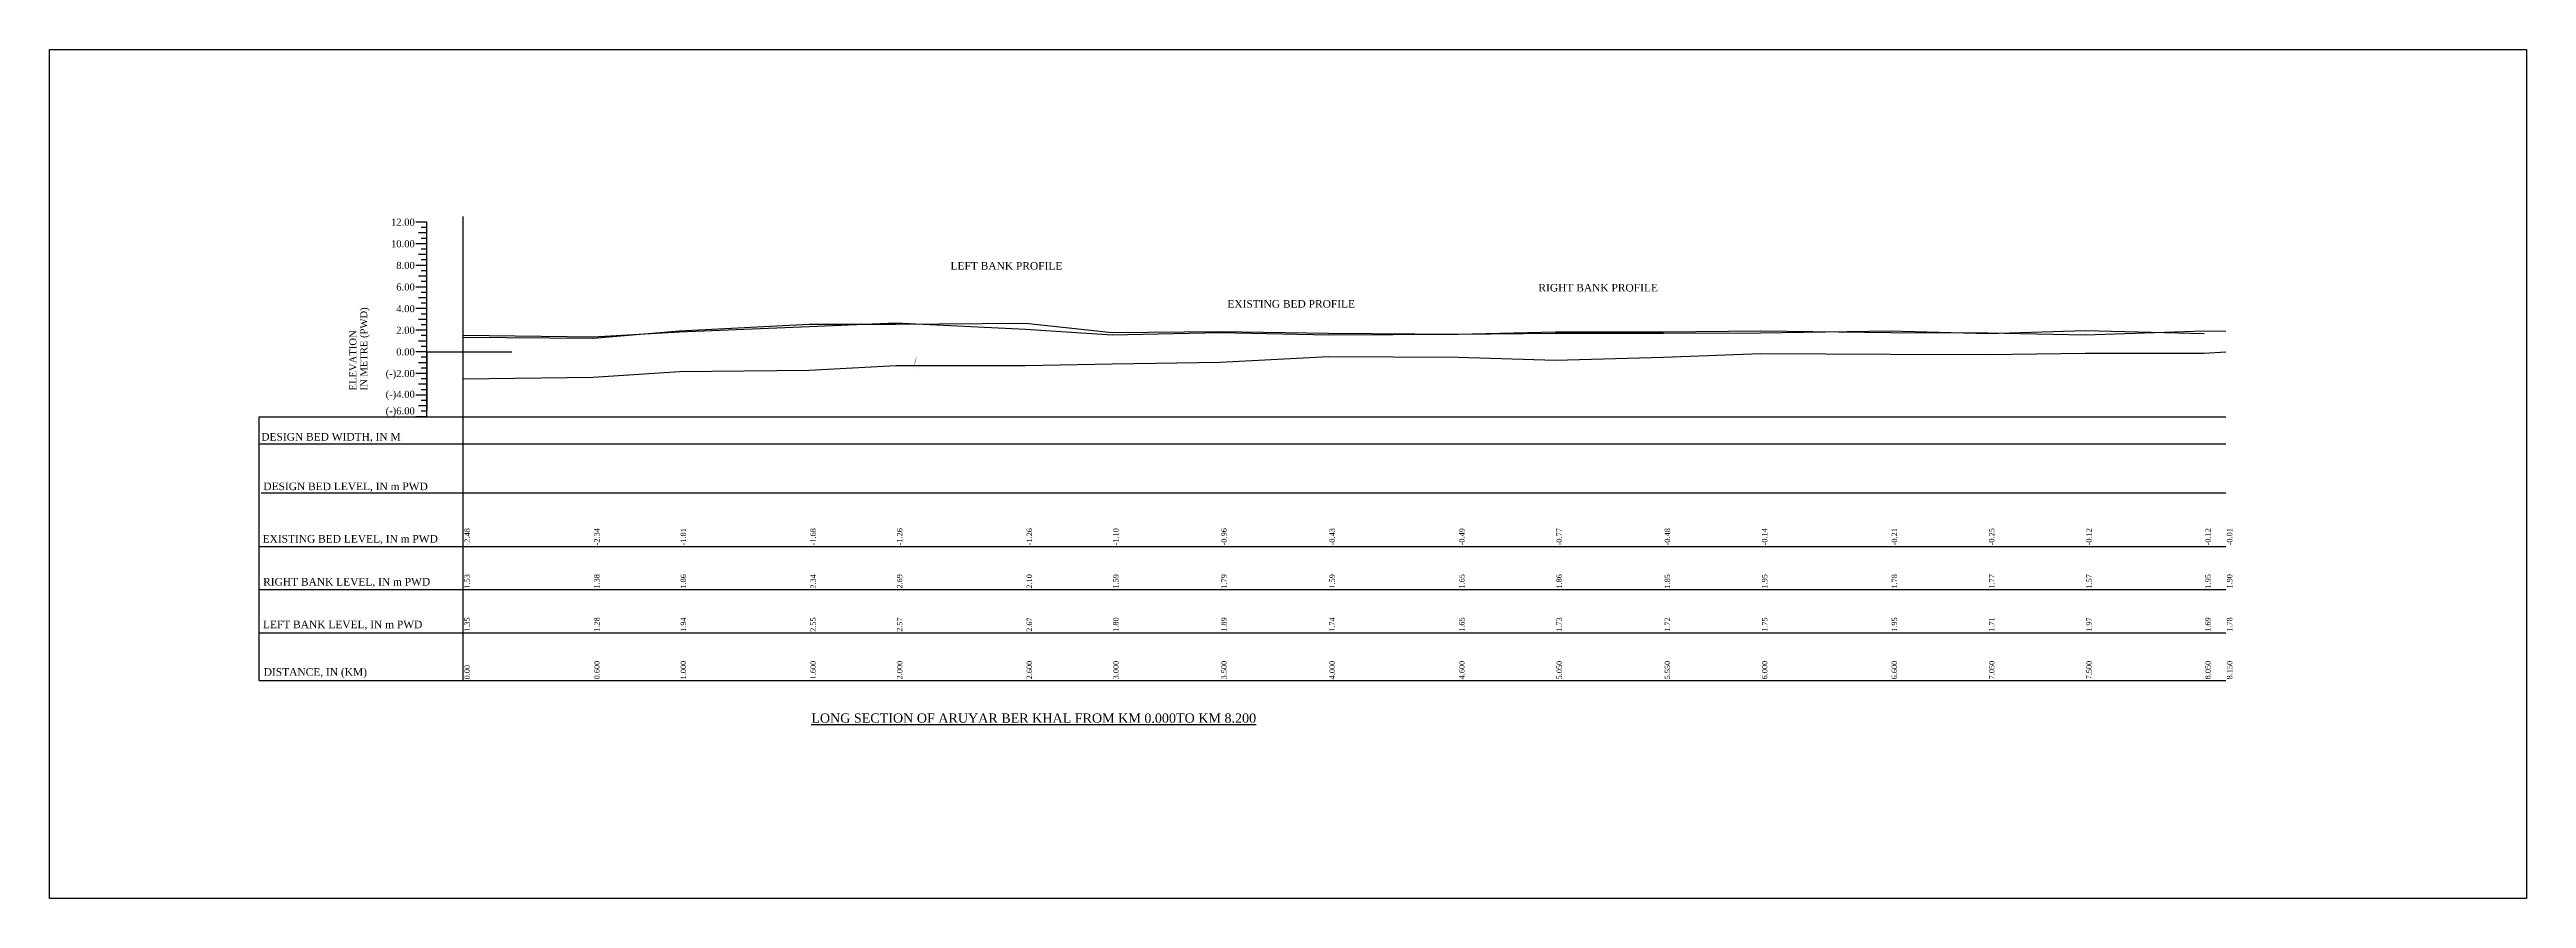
# Model space of a CAD drawing. Header units: metres. Extents: x -148477 to 168932, y -55673 to -2736.
# Drawn here: x -26803.5 to -26574.5, y -18903.5 to -18825 of the extents above; entities that cross this region are included whole.
import ezdxf
from ezdxf.enums import TextEntityAlignment as Align

# ---------------------------------------------------------------- set-up
doc = ezdxf.new("R2010")
doc.units = ezdxf.units.M
doc.styles.add('liza', font='times.ttf', dxfattribs={"height": 2})
doc.styles.get("Standard").update_dxf_attribs({"font": 'times.ttf'})

msp = doc.modelspace()

# ---------------------------------------------------------------- linework, layer by layer
at = {"color": 0, "lineweight": 30}
for p, q in [((-26768.6473, -18840.933), (-26769.6473, -18840.933)), ((-26768.6473, -18858.933), (-26768.6473, -18840.933)), ((-26768.6473, -18842.933), (-26769.6473, -18842.933)), ((-26768.6473, -18842.933), (-26769.6473, -18842.933)), ((-26768.6473, -18842.933), (-26769.6473, -18842.933)), ((-26768.6473, -18841.933), (-26769.3973, -18841.933)), ((-26768.6473, -18841.433), (-26769.1473, -18841.433)), ((-26768.6473, -18842.433), (-26769.1473, -18842.433)), ((-26768.6473, -18843.433), (-26769.1473, -18843.433)), ((-26768.6473, -18844.933), (-26769.6473, -18844.933)), ((-26768.6473, -18844.933), (-26769.6473, -18844.933)), ((-26768.6473, -18843.933), (-26769.3973, -18843.933)), ((-26768.6473, -18845.933), (-26769.3973, -18845.933)), ((-26768.6473, -18845.933), (-26769.3973, -18845.933)), ((-26768.6473, -18844.433), (-26769.1473, -18844.433)), ((-26768.6473, -18845.433), (-26769.1473, -18845.433)), ((-26768.6473, -18845.433), (-26769.1473, -18845.433)), ((-26768.6473, -18846.933), (-26769.6473, -18846.933)), ((-26768.6473, -18847.933), (-26769.3973, -18847.933)), ((-26768.6473, -18846.433), (-26769.1473, -18846.433)), ((-26768.6473, -18847.433), (-26769.1473, -18847.433)), ((-26768.6473, -18848.933), (-26769.6473, -18848.933)), ((-26768.6473, -18849.933), (-26769.3973, -18849.933)), ((-26768.6473, -18848.433), (-26769.1473, -18848.433)), ((-26768.6473, -18849.433), (-26769.1473, -18849.433)), ((-26768.6473, -18850.433), (-26769.1473, -18850.433)), ((-26768.6473, -18850.933), (-26769.6473, -18850.933)), ((-26768.6473, -18851.933), (-26769.3973, -18851.933)), ((-26768.6473, -18851.433), (-26769.1473, -18851.433)), ((-26768.6473, -18852.433), (-26769.1473, -18852.433)), ((-26768.6473, -18852.933), (-26769.6473, -18852.933)), ((-26768.6473, -18854.933), (-26769.6473, -18854.933)), ((-26768.6473, -18853.933), (-26769.3973, -18853.933)), ((-26768.6473, -18853.433), (-26769.1473, -18853.433)), ((-26768.6473, -18854.433), (-26769.1473, -18854.433)), ((-26768.6473, -18856.933), (-26769.6473, -18856.933)), ((-26768.6473, -18855.933), (-26769.3973, -18855.933)), ((-26768.6473, -18855.433), (-26769.1473, -18855.433)), ((-26768.6473, -18856.433), (-26769.1473, -18856.433)), ((-26768.6473, -18857.433), (-26769.1473, -18857.433)), ((-26784.1473, -18858.933), (-26602.2636, -18858.933)), ((-26768.6473, -18858.933), (-26769.6473, -18858.933)), ((-26768.6473, -18857.933), (-26769.3973, -18857.933)), ((-26768.6473, -18858.433), (-26769.1473, -18858.433)), ((-26784.1473, -18861.4277), (-26602.2636, -18861.4277)), ((-26783.953, -18865.9802), (-26602.2636, -18865.9802)), ((-26784.1473, -18883.333), (-26602.2636, -18883.333))]:
    msp.add_line(p, q, dxfattribs=at)
at = {"color": 6, "linetype": 'Continuous', "lineweight": -3, "ltscale": 0.5}
for p, q in [((-26765.2636, -18883.333), (-26765.2636, -18840.395)), ((-26768.6473, -18852.933), (-26760.7672, -18852.933))]:
    msp.add_line(p, q, dxfattribs=at)
at = {"lineweight": 30}
for p, q in [((-26768.6473, -18852.933), (-26768.6473, -18858.363)), ((-26784.1473, -18883.333), (-26784.1473, -18858.933)), ((-26784.1473, -18870.933), (-26602.2636, -18870.933)), ((-26784.1473, -18874.933), (-26602.2636, -18874.933)), ((-26784.1473, -18878.933), (-26602.2636, -18878.933))]:
    msp.add_line(p, q, dxfattribs=at)
at = {"color": 6, "linetype": 'Continuous', "lineweight": -3, "ltscale": 0.5}
msp.add_lwpolyline([(-26803.5312, -18824.961), (-26574.4564, -18824.961), (-26574.4564, -18903.5039), (-26803.5312, -18903.5039)], close=True, dxfattribs=at)
at = {"color": 5, "lineweight": 30}
msp.add_lwpolyline([(-26720.2703, -18844.9991, 0, 0, 0), (-26720.9753, -18844.9988, 0, 0, 0), (-26722.8787, -18851.7947, 0.2996, 0, 0), (-26723.4635, -18853.7218, 0, 0, 0)], format="xyseb", dxfattribs=at)
at = {"color": 0, "lineweight": 30}
msp.add_lwpolyline([(-26773.6473, -18856.633, 0, 0, 0), (-26773.6473, -18848.8864, 0.2767, 0, 0), (-26773.6473, -18848.333, 0, 0, 0)], format="xyseb", dxfattribs=at)
at = {"color": 3, "lineweight": 30}
msp.add_lwpolyline([(-26666.0098, -18847.0278, 0, 0, 0), (-26667.166, -18847.034, 0, 0, 0), (-26667.7856, -18850.0252, 0.2996, 0, 0), (-26668.0147, -18851.1606, 0, 0, 0)], format="xyseb", dxfattribs=at)
at = {"color": 3, "linetype": 'Continuous', "lineweight": -3, "ltscale": 0.5}
msp.add_lwpolyline([(-26765.2636, -18851.403), (-26753.2636, -18851.553), (-26745.2636, -18851.073), (-26733.2636, -18850.593), (-26725.2636, -18850.243), (-26713.2636, -18850.833), (-26705.2636, -18851.343), (-26695.2636, -18851.143), (-26685.2636, -18851.343), (-26673.2636, -18851.283), (-26664.2636, -18851.073), (-26654.2636, -18851.083), (-26645.2636, -18850.983), (-26633.2636, -18851.153), (-26633.2636, -18851.153), (-26624.2636, -18851.163), (-26615.2636, -18851.363), (-26604.2636, -18850.983), (-26602.2636, -18851.033)], dxfattribs=at)
at = {"color": 6, "linetype": 'Continuous', "lineweight": -3, "ltscale": 0.5}
msp.add_lwpolyline([(-26765.2636, -18851.583), (-26753.2636, -18851.653), (-26745.2636, -18850.993), (-26733.2636, -18850.383), (-26725.2636, -18850.363), (-26713.2636, -18850.263), (-26705.2636, -18851.133), (-26695.2636, -18851.043), (-26685.2636, -18851.193), (-26673.2636, -18851.283), (-26664.2636, -18851.203), (-26654.2636, -18851.213), (-26645.2636, -18851.183), (-26633.2636, -18850.983), (-26633.2636, -18850.983), (-26624.2636, -18851.223), (-26615.2636, -18850.963), (-26604.2636, -18851.243)], dxfattribs=at)
at = {"color": 4, "lineweight": 30}
msp.add_lwpolyline([(-26694.7347, -18848.5559, 0, 0, 0), (-26695.6067, -18848.5366, 0, 0, 0), (-26696.5823, -18852.6664, 0.2996, 0, 0), (-26696.8758, -18853.9156, 0, 0, 0)], format="xyseb", dxfattribs=at)
at = {"color": 5, "linetype": 'Continuous', "lineweight": -3, "ltscale": 0.5}
msp.add_lwpolyline([(-26765.2636, -18855.413), (-26753.2636, -18855.273), (-26745.2636, -18854.743), (-26733.2636, -18854.613), (-26725.2636, -18854.193), (-26713.2636, -18854.193), (-26705.2636, -18854.033), (-26695.2636, -18853.893), (-26685.2636, -18853.363), (-26673.2636, -18853.423), (-26664.2636, -18853.703), (-26654.2636, -18853.413), (-26645.2636, -18853.073), (-26633.2636, -18853.143), (-26633.2636, -18853.143), (-26624.2636, -18853.183), (-26615.2636, -18853.053), (-26604.2636, -18853.053), (-26602.2636, -18852.943)], dxfattribs=at)

# ---------------------------------------------------------------- texts
at = {"color": 0, "lineweight": 30}
for s, p in [('12.00', (-26769.7473, -18841.258)), ('10.00', (-26769.7473, -18843.258)), ('8.00', (-26769.7473, -18845.258)), ('6.00', (-26769.7473, -18847.258)), ('4.00', (-26769.7473, -18849.258)), ('0.00', (-26769.7473, -18853.258)), ('2.00', (-26769.7473, -18851.258)), ('(-)2.00', (-26769.7473, -18855.258)), ('(-)4.00', (-26769.7473, -18857.183)), ('(-)6.00', (-26769.7473, -18858.7174))]:
    msp.add_text(s, height=0.65, dxfattribs=at).set_placement(p, align=Align.RIGHT)
for s, p in [('IN METRE (PWD)', (-26774.1473, -18856.503)), ('ELEVATION', (-26775.1473, -18856.503))]:
    msp.add_text(s, height=0.65, rotation=90, dxfattribs=at).set_placement(p)
at = {"color": 5, "lineweight": 30, "insert": (-26720.2054, -18844.623), "char_height": 0.7, "attachment_point": 1}
msp.add_mtext('LEFT BANK PROFILE', dxfattribs=at)
at = {"color": 4, "lineweight": 30, "insert": (-26694.6032, -18848.1405), "char_height": 0.7, "attachment_point": 1}
msp.add_mtext('EXISTING BED PROFILE', dxfattribs=at)
at = {"color": 3, "lineweight": 30, "insert": (-26665.8306, -18846.6454), "char_height": 0.7, "attachment_point": 1}
msp.add_mtext('RIGHT BANK PROFILE', dxfattribs=at)
at = {"color": 0, "lineweight": 30, "char_height": 0.7, "attachment_point": 1}
for s, insert in [('DESIGN BED WIDTH, IN M', (-26783.9495, -18860.4389)), ('DESIGN BED LEVEL, IN m PWD', (-26783.7588, -18865.0273)), ('EXISTING BED LEVEL, IN m PWD', (-26783.8295, -18869.8759)), ('RIGHT BANK LEVEL, IN m PWD', (-26783.7746, -18873.8509)), ('LEFT BANK LEVEL, IN m PWD', (-26783.7975, -18877.8006)), ('DISTANCE, IN (KM)', (-26783.7191, -18882.1937))]:
    msp.add_mtext(s, dxfattribs=dict(at, insert=insert))
at = {"color": 6, "linetype": 'Continuous', "lineweight": -3, "ltscale": 0.5, "char_height": 0.5, "width": 2.15, "attachment_point": 1, "rotation": 90, "style": 'liza'}
for s, insert in [('-2.48', (-26765.1636, -18870.833)), ('-2.34', (-26753.1636, -18870.833)), ('-1.81', (-26745.1636, -18870.833)), ('-1.68', (-26733.1636, -18870.833)), ('-1.26', (-26725.1636, -18870.833)), ('-1.26', (-26713.1636, -18870.833)), ('-1.10', (-26705.1636, -18870.833)), ('-0.96', (-26695.1636, -18870.833)), ('-0.43', (-26685.1636, -18870.833)), ('-0.49', (-26673.1636, -18870.833)), ('-0.77', (-26664.1636, -18870.833)), ('-0.48', (-26654.1636, -18870.833)), ('-0.14', (-26645.1636, -18870.833)), ('-0.21', (-26633.1636, -18870.833)), ('-0.25', (-26624.1636, -18870.833)), ('-0.12', (-26615.1636, -18870.833)), ('-0.12', (-26604.1636, -18870.833)), ('-0.01', (-26602.1636, -18870.833)), ('1.53', (-26765.1636, -18874.833)), ('1.38', (-26753.1636, -18874.833)), ('1.86', (-26745.1636, -18874.833)), ('2.34', (-26733.1636, -18874.833)), ('2.69', (-26725.1636, -18874.833)), ('2.10', (-26713.1636, -18874.833)), ('1.59', (-26705.1636, -18874.833)), ('1.79', (-26695.1636, -18874.833)), ('1.59', (-26685.1636, -18874.833)), ('1.65', (-26673.1636, -18874.833)), ('1.86', (-26664.1636, -18874.833)), ('1.85', (-26654.1636, -18874.833)), ('1.95', (-26645.1636, -18874.833)), ('1.78', (-26633.1636, -18874.833)), ('1.77', (-26624.1636, -18874.833)), ('1.57', (-26615.1636, -18874.833)), ('1.95', (-26604.1636, -18874.833)), ('1.90', (-26602.1636, -18874.833)), ('1.35', (-26765.1636, -18878.833)), ('1.28', (-26753.1636, -18878.833)), ('1.94', (-26745.1636, -18878.833)), ('2.55', (-26733.1636, -18878.833)), ('2.57', (-26725.1636, -18878.833)), ('2.67', (-26713.1636, -18878.833)), ('1.80', (-26705.1636, -18878.833)), ('1.89', (-26695.1636, -18878.833)), ('1.74', (-26685.1636, -18878.833)), ('1.65', (-26673.1636, -18878.833)), ('1.73', (-26664.1636, -18878.833)), ('1.72', (-26654.1636, -18878.833)), ('1.75', (-26645.1636, -18878.833)), ('1.95', (-26633.1636, -18878.833)), ('1.71', (-26624.1636, -18878.833)), ('1.97', (-26615.1636, -18878.833)), ('1.69', (-26604.1636, -18878.833)), ('1.78', (-26602.1636, -18878.833)), ('0.00', (-26765.1636, -18883.233)), ('0.600', (-26753.1636, -18883.233)), ('1.000', (-26745.1636, -18883.233)), ('1.600', (-26733.1636, -18883.233)), ('2.000', (-26725.1636, -18883.233)), ('2.600', (-26713.1636, -18883.233)), ('3.000', (-26705.1636, -18883.233)), ('3.500', (-26695.1636, -18883.233)), ('4.000', (-26685.1636, -18883.233)), ('4.600', (-26673.1636, -18883.233)), ('5.050', (-26664.1636, -18883.233)), ('\\pt2;5.550', (-26654.1636, -18883.233)), ('6.000', (-26645.1636, -18883.233)), ('6.600', (-26633.1636, -18883.233)), ('7.050', (-26624.1636, -18883.233)), ('7.500', (-26615.1636, -18883.233)), ('8.050', (-26604.1636, -18883.233)), ('8.150', (-26602.1636, -18883.233))]:
    msp.add_mtext(s, dxfattribs=dict(at, insert=insert))
at = {"color": 0, "linetype": 'ByBlock', "lineweight": 30, "insert": (-26733.081, -18886.3824), "char_height": 0.861585, "width": 43.932388, "attachment_point": 1}
msp.add_mtext('\\pi-861.6,l861.6,t3.705e+004;{\\LLONG SECTION OF ARUYAR BER KHAL FROM KM 0.000TO KM 8.200}', dxfattribs=at)

doc.saveas('drawing.dxf')
